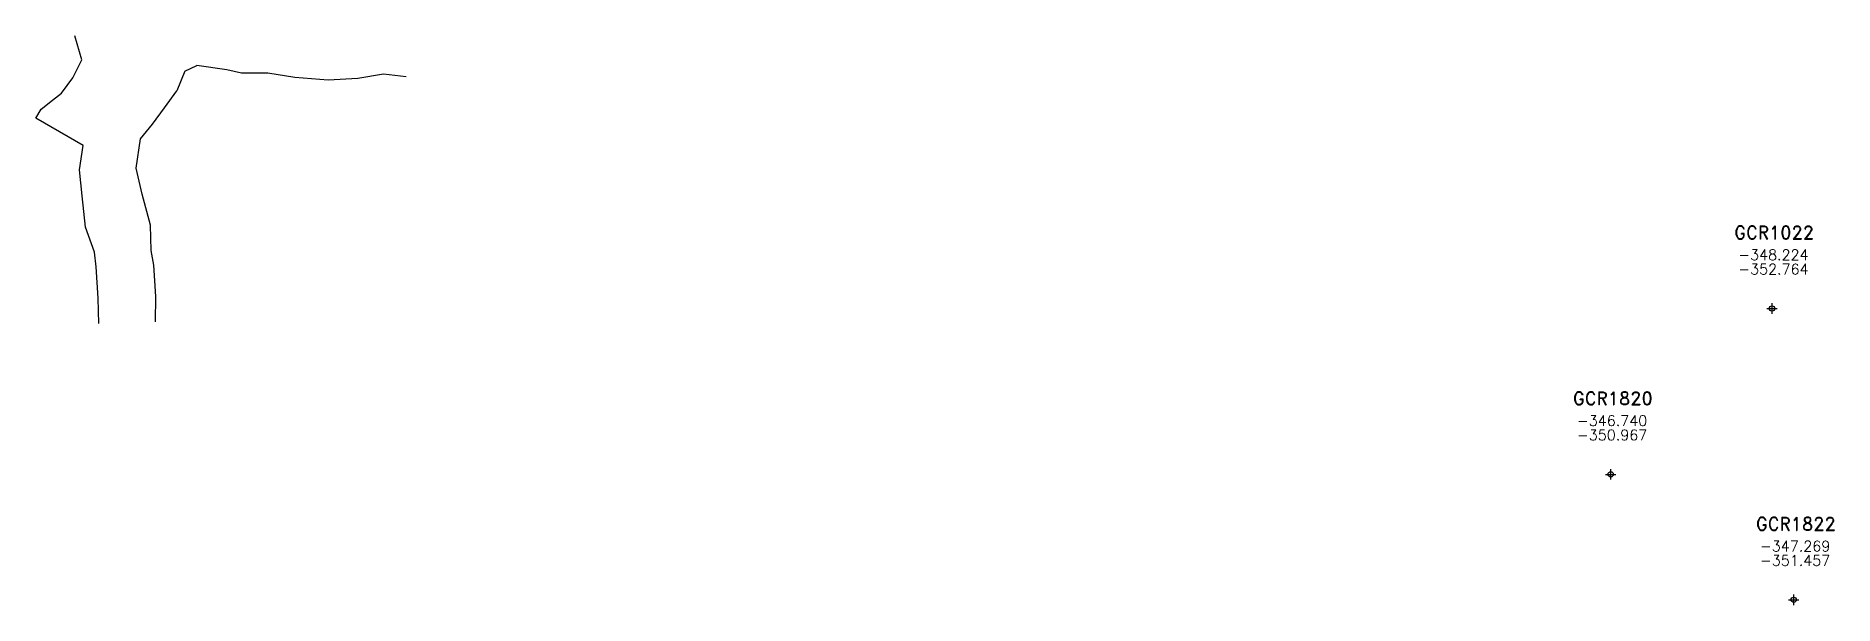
# Model space of a CAD drawing. Extents: x 9075 to 12914, y 9299 to 10364.
# Drawn here: x 10743.9 to 10915.3, y 9806.1 to 9860.4 of the extents above; entities that cross this region are included whole.
import ezdxf
from ezdxf.enums import TextEntityAlignment as Align

# ---------------------------------------------------------------- set-up
doc = ezdxf.new("R2010")
doc.units = 0
doc.header["$MEASUREMENT"] = 0
doc.header["$PDMODE"] = 34
doc.header["$PDSIZE"] = 0.5
doc.layers.get('0').update_dxf_attribs({"linetype": 'CONTINUOUS'})
doc.layers.add('F-440-7820-W-SCR', color=30, linetype='CONTINUOUS')
doc.styles.add('ROMAND', font='romand.shx')
doc.styles.add('ROMANS', font='ROMANS')

# ---------------------------------------------------------------- blocks, each defined once
blk = doc.blocks.new('F2')
blk.add_point((0, 0))
at = {"style": 'ROMAND'}
for tag, height, p in [('NOMBRE', 1.25, (0.2, 6.62)), ('CIELO', 1, (0.14, 4.62)), ('PISO', 1, (0.14, 3.25))]:
    blk.add_attdef(tag, text='', height=height, dxfattribs=at).set_placement(p, align=Align.CENTER)
at = {"style": 'ROMANS', "flags": 1}
for tag, p in [('MINA', (-0.07, -3.26)), ('LOCALIZACION', (-0.07, -4.93)), ('ESTRUCTURA', (-0.07, -6.62)), ('NIVEL', (-0.07, -8.29)), ('OBRA', (-0.07, -10.12)), ('FECHA', (-0.07, -11.79)), ('ATRAS', (-0.07, -13.48)), ('TOPOGRAFO', (2.67, -15.3))]:
    blk.add_attdef(tag, text='', height=1.25, dxfattribs=at).set_placement(p, align=Align.CENTER)

msp = doc.modelspace()

# ---------------------------------------------------------------- linework, layer by layer
at = {"layer": 'F-440-7820-W-SCR', "linetype": 'ByBlock'}
for points in [[(10743.92, 9852.552, -372.492), (10744.421, 9853.417, -372.41), (10745.505, 9854.292, -372.334), (10746.352, 9854.957, -372.352), (10747.427, 9856.414, -372.384), (10748.292, 9858.108, -372.319), (10747.611, 9860.4, -372.464)], [(10743.92, 9852.552, -368.592), (10744.421, 9853.417, -368.61), (10745.505, 9854.292, -368.734), (10746.352, 9854.957, -368.352), (10747.427, 9856.414, -368.084), (10748.292, 9858.108, -368.319), (10747.611, 9860.4, -367.764)], [(10758.111, 9857.046, -367.167), (10759.239, 9857.584, -367.972), (10759.239, 9857.584, -367.972)], [(10758.111, 9857.046, -371.867), (10759.239, 9857.584, -372.072), (10759.239, 9857.584, -372.072)], [(10763.518, 9856.847, -371.234), (10762.102, 9857.176, -371.958), (10759.239, 9857.584, -372.072)], [(10763.518, 9856.847, -367.234), (10762.102, 9857.176, -367.858), (10759.239, 9857.584, -367.972)], [(10758.111, 9857.046, -367.167), (10757.343, 9855.18, -367.755)], [(10758.111, 9857.046, -371.867), (10757.343, 9855.18, -372.355)], [(10779.214, 9856.496, -365.224), (10777.039, 9856.754, -366.136), (10774.584, 9856.34, -366.566), (10771.758, 9856.172, -366.136), (10768.583, 9856.448, -367.043), (10766.025, 9856.852, -367.093), (10763.518, 9856.847, -367.234)], [(10779.214, 9856.496, -369.124), (10777.039, 9856.754, -369.436), (10774.584, 9856.34, -369.866), (10771.758, 9856.172, -370.536), (10768.583, 9856.448, -370.843), (10766.025, 9856.852, -370.893), (10763.518, 9856.847, -371.234)], [(10753.459, 9847.808, -372.633), (10753.882, 9850.598, -372.352), (10755.043, 9852.005, -372.384), (10756.168, 9853.549, -372.319), (10757.343, 9855.18, -372.355)], [(10753.459, 9847.808, -369.033), (10753.882, 9850.598, -368.352), (10755.043, 9852.005, -368.084), (10756.168, 9853.549, -368.319), (10757.343, 9855.18, -367.755)], [(10748.061, 9847.643, -372.633), (10748.421, 9849.947, -372.492), (10743.92, 9852.552, -372.492)], [(10748.061, 9847.643, -369.033), (10748.421, 9849.947, -368.892), (10743.92, 9852.552, -368.592)], [(10749.91, 9832.992, -368.616), (10749.836, 9835.391, -368.419), (10749.645, 9838.387, -368.422), (10749.502, 9839.783, -368.324), (10748.629, 9842.157, -368.727), (10748.338, 9845.15, -368.93), (10748.061, 9847.643, -369.033)], [(10749.91, 9832.992, -373.016), (10749.836, 9835.391, -373.019), (10749.645, 9838.387, -372.922), (10749.502, 9839.783, -372.824), (10748.629, 9842.157, -372.827), (10748.338, 9845.15, -372.73), (10748.061, 9847.643, -372.633)], [(10755.307, 9833.157, -368.616), (10755.334, 9835.559, -368.419), (10755.142, 9838.555, -368.422), (10754.9, 9839.948, -368.324), (10754.826, 9842.347, -368.727), (10754.035, 9845.324, -368.93), (10753.459, 9847.808, -369.033)], [(10755.307, 9833.157, -373.016), (10755.334, 9835.559, -373.019), (10755.142, 9838.555, -372.922), (10754.9, 9839.948, -372.824), (10754.826, 9842.347, -372.827), (10754.035, 9845.324, -372.73), (10753.459, 9847.808, -372.633)]]:
    msp.add_polyline3d(points, dxfattribs=at)

# ---------------------------------------------------------------- block references
for p, values in [((10909.384, 9834.416, -348.224), {'NOMBRE': 'GCR1022', 'CIELO': '-348.224', 'PISO': '-352.764'}), ((10894.01, 9818.603, -346.74), {'NOMBRE': 'GCR1820', 'CIELO': '-346.740', 'PISO': '-350.967'}), ((10911.452, 9806.641, -347.269), {'NOMBRE': 'GCR1822', 'CIELO': '-347.269', 'PISO': '-351.457'})]:
    msp.add_blockref('F2', p).add_auto_attribs(values)

doc.saveas('drawing.dxf')
